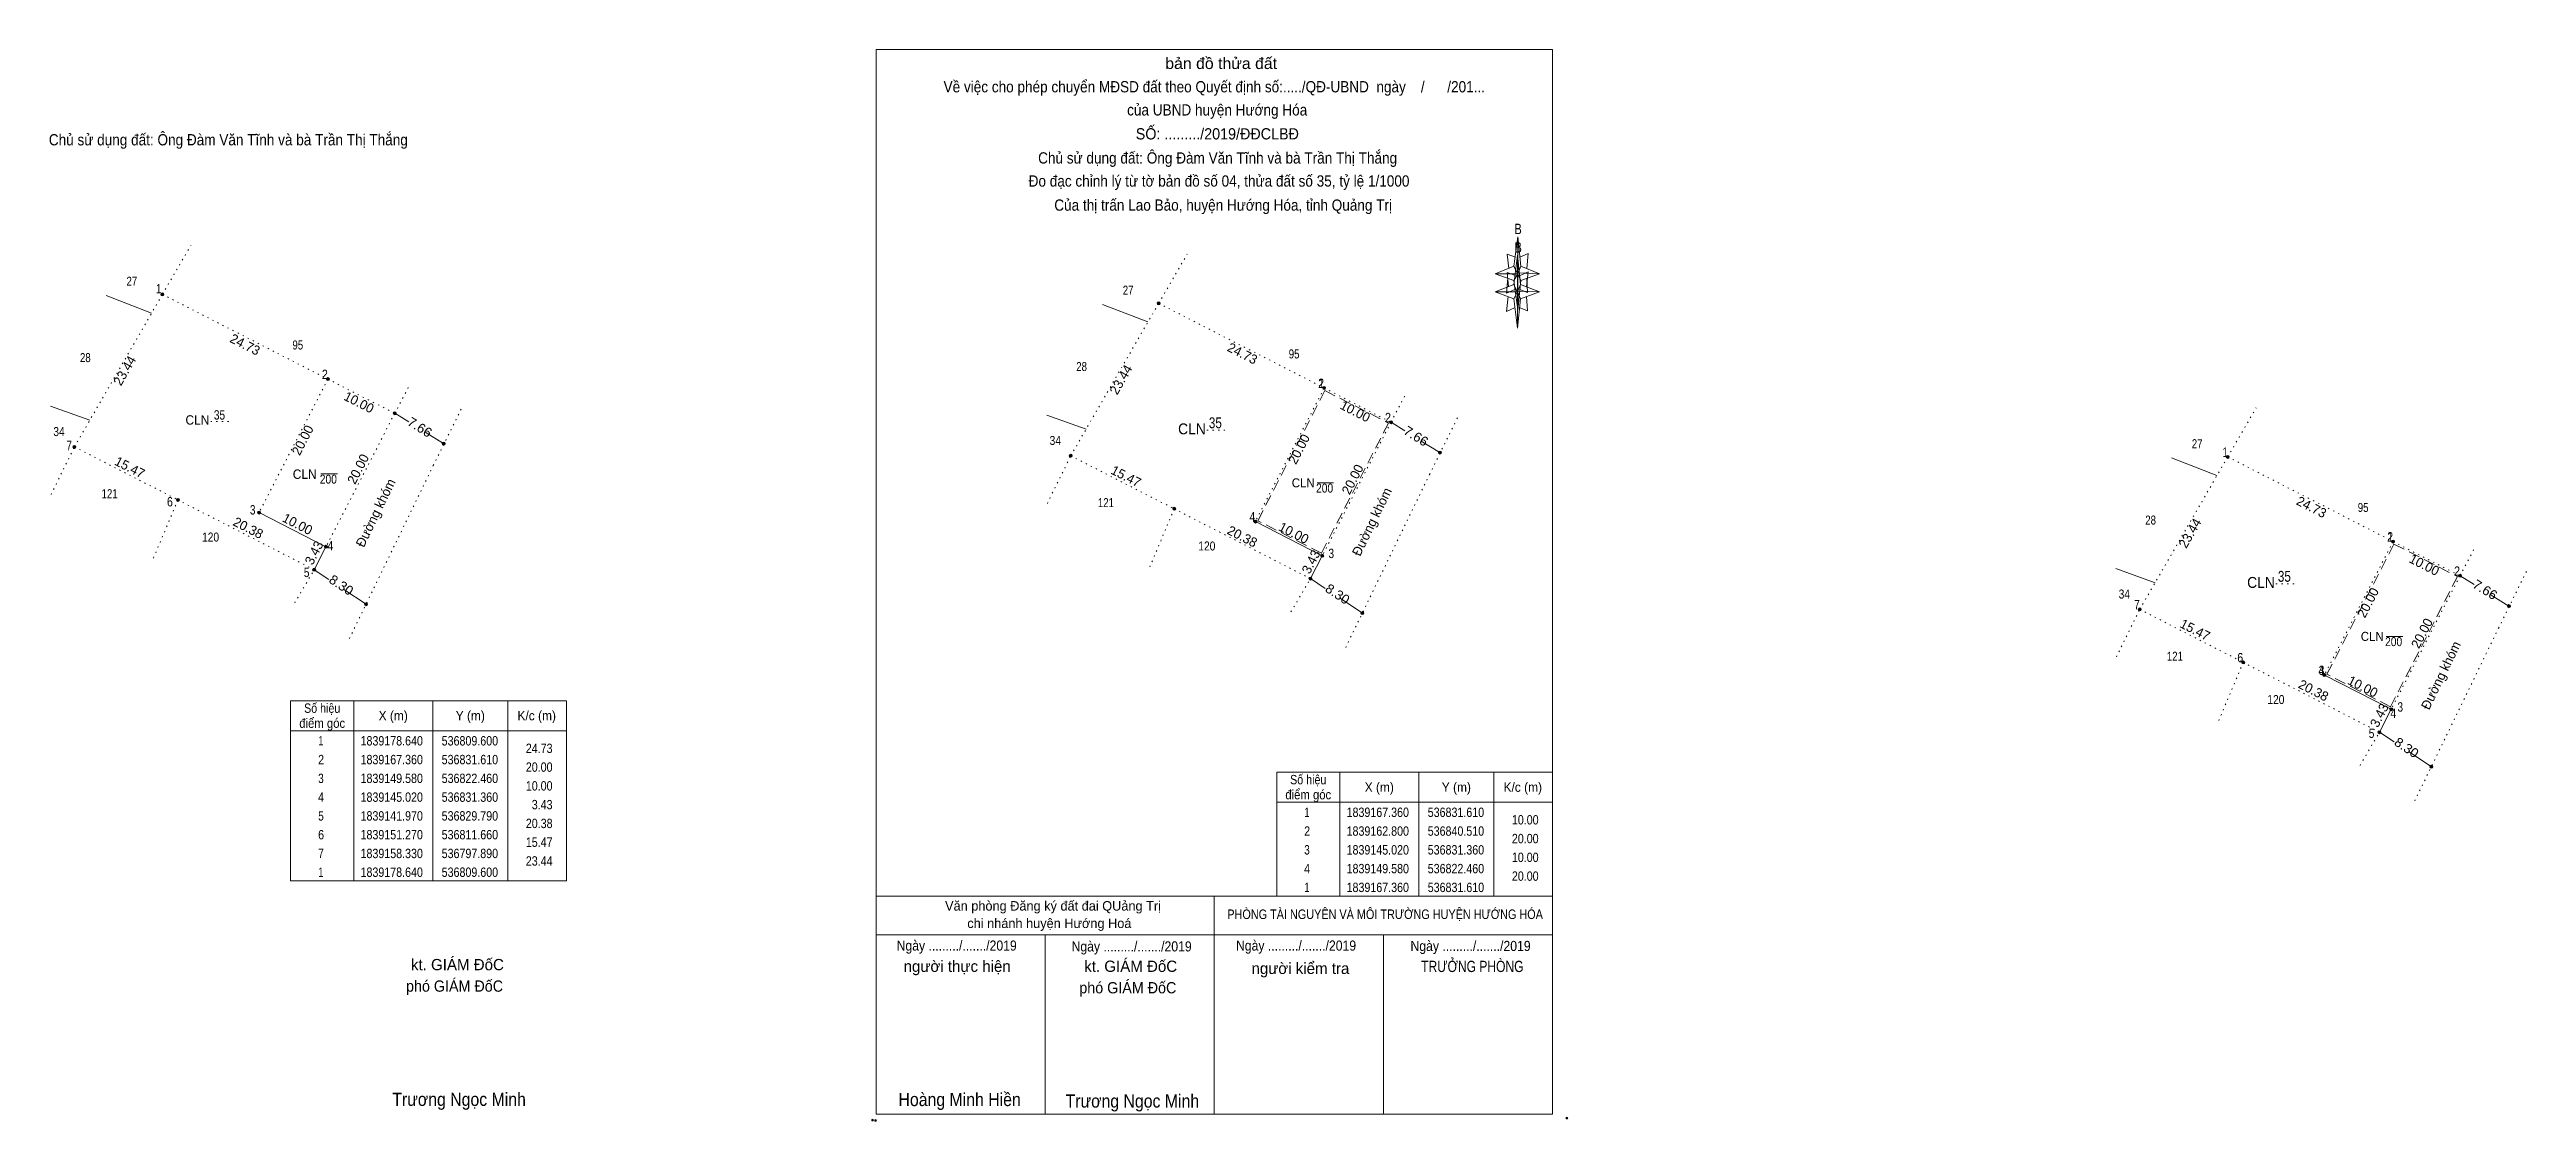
# Model space of a CAD drawing. Header units: metres. Extents: x 536520 to 537292, y 1839090 to 1839233.
# Drawn here: x 536519.8 to 536849.3, y 1839090.1 to 1839232.9 of the extents above; entities that cross this region are included whole.
import ezdxf
from ezdxf.enums import TextEntityAlignment as Align

# ---------------------------------------------------------------- set-up
doc = ezdxf.new("R2010")
doc.units = ezdxf.units.M
doc.header["$LTSCALE"] = 0.5
doc.header["$PDMODE"] = 32
doc.header["$PDSIZE"] = 0.25
doc.linetypes.add('DOTTED', pattern=[1.5, 0.3, -1.2])
doc.linetypes.add('MEDIUM_DASHED', pattern=[4.5, 3, -1.5])
for name, color, linetype, lineweight in [('10', 7, 'MEDIUM_DASHED', 13), ('5', 7, 'Continuous', 13), ('6', 7, 'Continuous', 13), ('63', 7, 'Continuous', 13), ('8', 7, 'DOTTED', 13)]:
    doc.layers.add(name, color=color, linetype=linetype, lineweight=lineweight)

msp = doc.modelspace()

# ---------------------------------------------------------------- texts
at = {"layer": '5'}
for s, height, width, p in [('bản đồ thửa đất', 1.5, 1.05, (536675.66, 1839230.29)), ('Về việc cho phép chuyển MĐSD đất theo Quyết định số:...../QĐ-UBND  ngày    /      /201...', 1.5, 0.9, (536674.745, 1839227.18)), ('của UBND huyện Hướng Hóa', 1.5, 0.9, (536675.13, 1839224.1)), ('SỐ: ........./2019/ĐĐCLBĐ', 1.5, 0.95, (536675.15, 1839220.91)), ('Chủ sử dụng đất: Ông Đàm Văn Tĩnh và bà Trần Thị Thắng', 1.5, 0.9, (536543.55, 1839220.12)), ('Chủ sử dụng đất: Ông Đàm Văn Tĩnh và bà Trần Thị Thắng', 1.5, 0.9, (536675.19, 1839217.7)), ('Đo đạc chỉnh lý từ tờ bản đồ số 04, thửa đất số 35, tỷ lệ 1/1000 ', 1.5, 0.9, (536675.63, 1839214.63)), ('Của thị trấn Lao Bảo, huyện Hướng Hóa, tỉnh Quảng Trị', 1.5, 0.9, (536675.925, 1839211.42)), ('B', 1.378, 0.8, (536715.17, 1839208.31)), ('B', 1.377, 0.8, (536715.18, 1839205.84)), ('Ngày ........./......./2019', 1.35, 0.9, (536640.465, 1839112.88)), ('Ngày ........./......./2019', 1.35, 0.9, (536663.745, 1839112.77)), ('Ngày ........./......./2019', 1.35, 0.9, (536685.625, 1839112.88)), ('Ngày ........./......./2019', 1.35, 0.9, (536708.845, 1839112.83)), ('TRƯỞNG PHÒNG', 1.5, 0.8, (536709.085, 1839110.03)), ('phó GIÁM ĐốC', 1.5, 0.95, (536573.65, 1839107.41)), ('phó GIÁM ĐốC', 1.5, 0.95, (536663.24, 1839107.19)), ('Hoàng Minh Hiền', 1.75, 0.9, (536640.86, 1839092.18)), ('Trương Ngọc Minh', 1.75, 0.9, (536574.255, 1839092.2)), ('Trương Ngọc Minh', 1.75, 0.9, (536663.845, 1839091.98))]:
    msp.add_text(s, height=height, dxfattribs=dict(at, width=width)).set_placement(p, align=Align.CENTER)
for s, p in [('kt. GIÁM ĐốC', (536574.03, 1839110.27)), ('người thực hiện', (536640.53, 1839110.05)), ('kt. GIÁM ĐốC', (536663.62, 1839110.05)), ('người kiểm tra', (536686.205, 1839109.77))]:
    msp.add_text(s, height=1.5, dxfattribs=at).set_placement(p, align=Align.CENTER)
at = {"layer": '6'}
for s, p in [(' Văn phòng Đăng ký đất đai QUảng Trị', (536653.05, 1839118.21)), ('chi nhánh huyện Hướng Hoá', (536652.8, 1839115.89))]:
    msp.add_text(s, height=1.267, dxfattribs=at).set_placement(p, align=Align.CENTER)
at = {"layer": '6', "width": 0.85}
msp.add_text('PHÒNG TÀI NGUYÊN VÀ MÔI TRƯỜNG HUYỆN HƯỚNG HÓA', height=1.27, dxfattribs=at).set_placement((536697.475, 1839117.09), align=Align.CENTER)
at = {"layer": '63'}
for s, width, p in [(' 1', 0.75, (536534.63, 1839200.43)), (' 2', 0.85, (536556.79, 1839189)), (' 2', 0.85, (536689.36, 1839187.81)), (' 1', 0.75, (536689.36, 1839187.81)), (' 2', 0.85, (536698.26, 1839183.25)), (' 7', 0.8, (536522.74, 1839179.53)), (' 1', 0.75, (536809.6, 1839178.64)), (' 6', 0.85, (536536.17, 1839172.04)), (' 3', 0.8, (536547.16, 1839170.96)), (' 4', 0.85, (536680.21, 1839170.03)), (' 4', 0.85, (536557.52, 1839166.17)), (' 2', 0.85, (536831.61, 1839167.36)), (' 1', 0.75, (536831.61, 1839167.36)), (' 5', 0.8, (536554.34, 1839162.63)), (' 3', 0.8, (536690.68, 1839165.16)), (' 2', 0.85, (536840.51, 1839162.8)), (' 7', 0.8, (536797.89, 1839158.33)), (' 6', 0.85, (536811.66, 1839151.27)), (' 4', 0.85, (536822.46, 1839149.58)), (' 3', 0.8, (536822.46, 1839149.58)), (' 4', 0.85, (536832.03, 1839143.87)), (' 3', 0.8, (536832.93, 1839144.71)), ('24.73', 0.85, (536586.69, 1839139.2)), (' 5', 0.8, (536829.11, 1839141.2)), ('20.00', 0.85, (536586.69, 1839136.7)), ('10.00', 0.85, (536586.69, 1839134.2)), ('20.38', 0.85, (536586.69, 1839129.2)), ('3.43', 0.85, (536586.69, 1839131.7)), ('10.00', 0.85, (536717.9, 1839129.68)), ('15.47', 0.85, (536586.69, 1839126.7)), ('20.00', 0.85, (536717.9, 1839127.18)), ('23.44', 0.85, (536586.69, 1839124.2)), ('10.00', 0.85, (536717.9, 1839124.68)), ('20.00', 0.85, (536717.9, 1839122.18))]:
    msp.add_text(s, height=1.25, dxfattribs=dict(at, width=width)).set_placement(p, align=Align.RIGHT)
for s, rotation, p in [('24.73', 332.865, (536545.49, 1839193.0416)), ('24.73', 332.865, (536678.21, 1839191.8516)), ('23.44', 60.034, (536530.2985, 1839189.8078)), ('23.44', 60.034, (536662.8685, 1839188.6178)), ('10.00', 332.871, (536560.65, 1839185.3465)), ('10.00', 332.871, (536693.22, 1839184.1565)), ('20.00', 62.769, (536553.9973, 1839180.579)), ('20.00', 62.769, (536686.5673, 1839179.389)), ('15.47', 332.855, (536530.1499, 1839176.6862)), ('20.00', 62.769, (536561.3673, 1839176.739)), ('15.47', 332.855, (536662.7199, 1839175.4962)), ('20.00', 62.769, (536693.7073, 1839175.359)), ('Đường khóm ', 64.16, (536563.8142, 1839171.1226)), ('Đường khóm ', 64.16, (536696.3842, 1839169.9326)), ('24.73', 332.865, (536820.46, 1839171.4017)), ('20.38', 332.844, (536545.9097, 1839168.6258)), ('10.00', 332.871, (536552.47, 1839169.1365)), ('23.44', 60.034, (536805.1185, 1839168.1678)), ('3.43', 62.763, (536555.5042, 1839165.574)), ('20.38', 332.844, (536678.1897, 1839167.4858)), ('10.00', 332.871, (536685.04, 1839167.9465)), ('3.43', 62.763, (536688.1742, 1839164.384)), ('10.00', 332.871, (536835.47, 1839163.7065)), ('20.00', 62.769, (536828.8173, 1839158.939)), ('15.47', 332.855, (536804.9699, 1839155.0462)), ('20.00', 62.769, (536835.9973, 1839154.859)), ('Đường khóm ', 64.16, (536838.6318, 1839149.4776)), ('20.38', 332.844, (536820.7297, 1839146.9858)), ('10.00', 332.871, (536827.29, 1839147.4965)), ('3.43', 62.763, (536830.3242, 1839143.934))]:
    msp.add_text(s, height=1.25, rotation=rotation, dxfattribs=at).set_placement(p, align=Align.CENTER)
at = {"layer": '63', "width": 1.05}
for s, rotation, p in [('7.66', 328.177, (536568.6954, 1839182.0595)), ('7.66', 328.177, (536701.2654, 1839180.8695)), ('8.30', 326.406, (536558.2342, 1839161.0442)), ('8.30', 326.406, (536690.8042, 1839159.8542)), ('7.66', 328.177, (536843.5154, 1839160.4195)), ('8.30', 326.406, (536833.0542, 1839139.4042))]:
    msp.add_text(s, height=1.25, rotation=rotation, dxfattribs=at).set_placement(p, align=Align.CENTER)
at = {"layer": '63'}
for s, width, p in [('điểm góc', 0.9, (536556.04, 1839142.55)), ('Số hiệu', 0.85, (536556.04, 1839144.55)), ('X (m)', 0.95, (536565.49, 1839143.55)), ('Y (m)', 0.95, (536575.745, 1839143.55)), ('K/c (m)', 0.95, (536584.585, 1839143.55)), (' 1', 0.75, (536555.69, 1839140.2)), ('1839178.640', 0.85, (536565.29, 1839140.2)), ('536809.600', 0.85, (536575.69, 1839140.2)), (' 2', 0.85, (536555.695, 1839137.7)), ('1839167.360', 0.85, (536565.29, 1839137.7)), ('536831.610', 0.85, (536575.69, 1839137.7)), (' 4', 0.85, (536555.69, 1839132.7)), (' 3', 0.8, (536555.685, 1839135.2)), ('1839149.580', 0.85, (536565.29, 1839135.2)), ('1839145.020', 0.85, (536565.29, 1839132.7)), ('536822.460', 0.85, (536575.69, 1839135.2)), ('536831.360', 0.85, (536575.69, 1839132.7)), ('điểm góc', 0.9, (536687.25, 1839133.03)), ('Số hiệu', 0.85, (536687.25, 1839135.03)), ('X (m)', 0.95, (536696.7, 1839134.03)), ('Y (m)', 0.95, (536706.955, 1839134.03)), ('K/c (m)', 0.95, (536715.795, 1839134.03)), (' 5', 0.8, (536555.695, 1839130.2)), ('1839141.970', 0.85, (536565.29, 1839130.2)), ('536829.790', 0.85, (536575.69, 1839130.2)), (' 1', 0.75, (536686.9, 1839130.68)), ('1839167.360', 0.85, (536696.5, 1839130.68)), ('536831.610', 0.85, (536706.9, 1839130.68)), (' 6', 0.85, (536555.695, 1839127.7)), ('1839151.270', 0.85, (536565.29, 1839127.7)), ('536811.660', 0.85, (536575.69, 1839127.7)), (' 2', 0.85, (536686.905, 1839128.18)), ('1839162.800', 0.85, (536696.5, 1839128.18)), ('536840.510', 0.85, (536706.9, 1839128.18)), (' 7', 0.8, (536555.695, 1839125.2)), (' 1', 0.75, (536555.69, 1839122.7)), ('1839158.330', 0.85, (536565.29, 1839125.2)), ('1839178.640', 0.85, (536565.29, 1839122.7)), ('536797.890', 0.85, (536575.69, 1839125.2)), ('536809.600', 0.85, (536575.69, 1839122.7)), (' 4', 0.85, (536686.9, 1839123.18)), (' 3', 0.8, (536686.895, 1839125.68)), ('1839145.020', 0.85, (536696.5, 1839125.68)), ('1839149.580', 0.85, (536696.5, 1839123.18)), ('536831.360', 0.85, (536706.9, 1839125.68)), ('536822.460', 0.85, (536706.9, 1839123.18)), (' 1', 0.75, (536686.9, 1839120.68)), ('1839167.360', 0.85, (536696.5, 1839120.68)), ('536831.610', 0.85, (536706.9, 1839120.68))]:
    msp.add_text(s, height=1.25, dxfattribs=dict(at, width=width)).set_placement(p, align=Align.CENTER)
at = {"layer": '8'}
for s, height, width, p in [('27', 1.2, 0.8, (536530.71, 1839201.43)), ('27', 1.2, 0.8, (536663.28, 1839200.24)), ('95', 1.2, 0.8, (536552.795, 1839192.94)), ('95', 1.2, 0.8, (536685.365, 1839191.75)), ('28', 1.2, 0.8, (536524.52, 1839191.26)), ('28', 1.2, 0.8, (536657.09, 1839190.07)), ('CLN', 1.25, 0.95, (536539.435, 1839182.93)), ('35', 1.25, 0.8, (536542.37, 1839183.6)), ('CLN', 1.452, 0.95, (536671.775, 1839181.64)), ('35', 1.452, 0.8, (536674.885, 1839182.45)), ('34', 1.2, 0.85, (536521.02, 1839181.41)), ('34', 1.2, 0.85, (536653.59, 1839180.22)), ('27', 1.2, 0.8, (536805.53, 1839179.79)), ('CLN', 1.25, 0.95, (536553.715, 1839175.71)), ('121', 1.2, 0.8, (536527.75, 1839173.13)), ('200', 1.2, 0.85, (536556.855, 1839175.07)), ('CLN', 1.2, 0.95, (536686.58, 1839174.58)), ('200', 1.2, 0.85, (536689.425, 1839173.88)), ('121', 1.2, 0.8, (536660.32, 1839171.94)), ('28', 1.2, 0.8, (536799.34, 1839169.62)), ('95', 1.2, 0.8, (536827.615, 1839171.3)), ('120', 1.2, 0.85, (536541.185, 1839167.36)), ('120', 1.2, 0.85, (536673.755, 1839166.17)), ('35', 1.452, 0.8, (536817.135, 1839162)), ('34', 1.2, 0.85, (536795.84, 1839159.77)), ('CLN', 1.452, 0.95, (536814.025, 1839161.19)), ('CLN', 1.2, 0.95, (536828.83, 1839154.13)), ('200', 1.2, 0.85, (536831.675, 1839153.43)), ('121', 1.2, 0.8, (536802.57, 1839151.49)), ('120', 1.2, 0.85, (536816.005, 1839145.72))]:
    msp.add_text(s, height=height, dxfattribs=dict(at, width=width)).set_placement(p, align=Align.CENTER)

# ---------------------------------------------------------------- hatches: boundary and pattern name
at = {"layer": '63'}
for points in [[(536534.98, 1839200.28, 1), (536534.58, 1839200.28, 1)], [(536667.55, 1839199.09, 1), (536667.15, 1839199.09, 1)], [(536556.99, 1839189, 1), (536556.59, 1839189, 1)], [(536689.56, 1839187.81, 1), (536689.16, 1839187.81, 1)], [(536565.89, 1839184.44, 1), (536565.49, 1839184.44, 1)], [(536698.46, 1839183.25, 1), (536698.06, 1839183.25, 1)], [(536523.27, 1839179.97, 1), (536522.87, 1839179.97, 1)], [(536523.27, 1839179.97, 1), (536522.87, 1839179.97, 1)], [(536572.4, 1839180.4, 1), (536572, 1839180.4, 1)], [(536655.84, 1839178.78, 1), (536655.44, 1839178.78, 1)], [(536655.84, 1839178.78, 1), (536655.44, 1839178.78, 1)], [(536704.97, 1839179.21, 1), (536704.57, 1839179.21, 1)], [(536809.8, 1839178.64, 1), (536809.4, 1839178.64, 1)], [(536537.04, 1839172.91, 1), (536536.64, 1839172.91, 1)], [(536547.84, 1839171.22, 1), (536547.44, 1839171.22, 1)], [(536669.61, 1839171.72, 1), (536669.21, 1839171.72, 1)], [(536680.41, 1839170.03, 1), (536680.01, 1839170.03, 1)], [(536556.74, 1839166.66, 1), (536556.34, 1839166.66, 1)], [(536831.81, 1839167.36, 1), (536831.41, 1839167.36, 1)], [(536555.17, 1839163.61, 1), (536554.77, 1839163.61, 1)], [(536689.31, 1839165.47, 1), (536688.91, 1839165.47, 1)], [(536687.74, 1839162.42, 1), (536687.34, 1839162.42, 1)], [(536840.71, 1839162.8, 1), (536840.31, 1839162.8, 1)], [(536562.08, 1839159.02, 1), (536561.68, 1839159.02, 1)], [(536694.65, 1839157.83, 1), (536694.25, 1839157.83, 1)], [(536798.09, 1839158.33, 1), (536797.69, 1839158.33, 1)], [(536798.09, 1839158.33, 1), (536797.69, 1839158.33, 1)], [(536847.22, 1839158.76, 1), (536846.82, 1839158.76, 1)], [(536811.86, 1839151.27, 1), (536811.46, 1839151.27, 1)], [(536822.66, 1839149.58, 1), (536822.26, 1839149.58, 1)], [(536831.56, 1839145.02, 1), (536831.16, 1839145.02, 1)], [(536829.99, 1839141.97, 1), (536829.59, 1839141.97, 1)], [(536836.9, 1839137.38, 1), (536836.5, 1839137.38, 1)]]:
    msp.add_hatch(color=256, dxfattribs=at).paths.add_polyline_path(points)

# ---------------------------------------------------------------- linework, layer by layer
at = {"layer": '10'}
for points in [[(536689.47, 1839187.47), (536697.92, 1839183.14), (536689, 1839165.81), (536680.55, 1839170.14)], [(536831.72, 1839167.02), (536840.17, 1839162.69), (536831.25, 1839145.36), (536822.8, 1839149.69)]]:
    msp.add_lwpolyline(points, close=True, dxfattribs=at)
at = {"layer": '5'}
for p, q in [((536714.62, 1839204.03), (536715.12, 1839207.93)), ((536714.62, 1839202.13), (536712.12, 1839203.03)), ((536714.62, 1839201.58), (536715.11, 1839205.49)), ((536715.52, 1839204.03), (536718.02, 1839203.03)), ((536714.62, 1839199.69), (536712.13, 1839200.6)), ((536715.5, 1839199.69), (536715.11, 1839195.8)), ((536715.52, 1839202.13), (536715.12, 1839198.23)), ((536716.42, 1839200.53), (536715.42, 1839200.93)), ((536715.5, 1839201.58), (536718.01, 1839200.6)), ((536716.31, 1839199.98), (536716.42, 1839198.09)), ((536716.32, 1839202.43), (536716.42, 1839200.53)), ((536716.42, 1839198.09), (536715.43, 1839198.49)), ((536629.75, 1839120.15), (536719.75, 1839120.15)), ((536674.75, 1839091.09), (536674.75, 1839120.15)), ((536629.75, 1839114.99), (536719.75, 1839114.99)), ((536629.75, 1839114.99), (536719.55, 1839114.99)), ((536629.75, 1839114.99), (536719.55, 1839114.99)), ((536629.75, 1839091.09), (536629.75, 1839114.99)), ((536652.25, 1839091.09), (536652.25, 1839114.99)), ((536697.25, 1839091.09), (536697.25, 1839114.99))]:
    msp.add_line(p, q, dxfattribs=at)
for points in [[(536629.75, 1839232.89), (536719.75, 1839232.89), (536719.75, 1839091.09), (536629.75, 1839091.09)], [(536715.12, 1839207.93), (536715.52, 1839204.03), (536715.12, 1839203.03)], [(536715.12, 1839203.03), (536712.12, 1839203.03), (536714.62, 1839204.03), (536715.52, 1839202.13), (536718.02, 1839203.03), (536715.12, 1839203.13)], [(536715.12, 1839203.03), (536715.12, 1839198.23), (536714.62, 1839202.13)], [(536715.11, 1839205.49), (536715.5, 1839201.58), (536715.11, 1839200.6)], [(536715.11, 1839200.6), (536712.13, 1839200.6), (536714.62, 1839201.58), (536715.5, 1839199.69), (536718.01, 1839200.6), (536715.11, 1839200.69)], [(536715.11, 1839200.6), (536715.11, 1839195.8), (536714.62, 1839199.69)]]:
    msp.add_lwpolyline(points, close=True, dxfattribs=at)
for points in [[(536715.12, 1839203.03), (536714.62, 1839204.03), (536712.12, 1839203.03)], [(536714.82, 1839205.23), (536713.72, 1839205.63), (536713.92, 1839203.73)], [(536714.82, 1839202.78), (536713.72, 1839203.18), (536713.91, 1839201.29)], [(536715.12, 1839203.03), (536715.52, 1839202.13), (536718.02, 1839203.03)], [(536715.42, 1839205.23), (536716.52, 1839205.73), (536716.32, 1839203.73)], [(536715.43, 1839202.78), (536716.52, 1839203.29), (536716.31, 1839201.29)], [(536715.11, 1839200.6), (536714.62, 1839201.58), (536712.13, 1839200.6)], [(536713.82, 1839202.43), (536713.62, 1839200.43), (536714.72, 1839200.93)], [(536713.83, 1839199.98), (536713.62, 1839197.98), (536714.71, 1839198.49)], [(536715.11, 1839200.6), (536715.5, 1839199.69), (536718.01, 1839200.6)], [(536719.75, 1839091.09), (536629.75, 1839091.09), (536629.75, 1839114.99)]]:
    msp.add_lwpolyline(points, dxfattribs=at)
for p in [(536629.28, 1839090.32), (536629.68, 1839090.25)]:
    msp.add_point(p, dxfattribs=at)
at = {"layer": '6'}
msp.add_line((536629.75, 1839120.15), (536719.75, 1839120.15), dxfattribs=at)
msp.add_point((536721.65, 1839090.59), dxfattribs=at)
at = {"layer": '63'}
for p, q in [((536533.34, 1839197.79), (536527.28, 1839200.13)), ((536665.91, 1839196.6), (536659.85, 1839198.94)), ((536525.12, 1839183.52), (536519.89, 1839185.4)), ((536565.69, 1839184.44), (536567.55, 1839183.29)), ((536657.69, 1839182.33), (536652.46, 1839184.21)), ((536698.26, 1839183.25), (536700.12, 1839182.1)), ((536569.72, 1839181.94), (536572.2, 1839180.4)), ((536702.29, 1839180.75), (536704.77, 1839179.21)), ((536808.16, 1839176.15), (536802.1, 1839178.49)), ((536554.97, 1839163.61), (536556.92, 1839162.32)), ((536799.94, 1839161.88), (536794.71, 1839163.76)), ((536558.91, 1839160.99), (536561.88, 1839159.02)), ((536687.54, 1839162.42), (536689.49, 1839161.13)), ((536840.51, 1839162.8), (536842.37, 1839161.65)), ((536844.54, 1839160.3), (536847.02, 1839158.76)), ((536691.48, 1839159.8), (536694.45, 1839157.83)), ((536560.24, 1839146.17), (536560.24, 1839122.17)), ((536570.74, 1839146.17), (536570.74, 1839122.17)), ((536580.74, 1839146.17), (536580.74, 1839122.17)), ((536551.84, 1839142.17), (536588.54, 1839142.17)), ((536829.79, 1839141.97), (536831.74, 1839140.68)), ((536833.73, 1839139.35), (536836.7, 1839137.38)), ((536691.45, 1839136.65), (536691.45, 1839120.15)), ((536701.95, 1839136.65), (536701.95, 1839120.15)), ((536711.95, 1839136.65), (536711.95, 1839120.15)), ((536683.05, 1839132.65), (536719.75, 1839132.65))]:
    msp.add_line(p, q, dxfattribs=at)
for points in [[(536551.84, 1839146.17), (536588.54, 1839146.17), (536588.54, 1839122.17), (536551.84, 1839122.17)], [(536683.05, 1839136.65), (536719.75, 1839136.65), (536719.75, 1839120.15), (536683.05, 1839120.15)]]:
    msp.add_lwpolyline(points, close=True, dxfattribs=at)
for centre in [(536534.78, 1839200.28), (536667.35, 1839199.09), (536556.79, 1839189), (536689.36, 1839187.81), (536565.69, 1839184.44), (536698.26, 1839183.25), (536523.07, 1839179.97), (536523.07, 1839179.97), (536572.2, 1839180.4), (536655.64, 1839178.78), (536655.64, 1839178.78), (536704.77, 1839179.21), (536809.6, 1839178.64), (536536.84, 1839172.91), (536547.64, 1839171.22), (536669.41, 1839171.72), (536680.21, 1839170.03), (536556.54, 1839166.66), (536831.61, 1839167.36), (536554.97, 1839163.61), (536689.11, 1839165.47), (536687.54, 1839162.42), (536840.51, 1839162.8), (536561.88, 1839159.02), (536694.45, 1839157.83), (536797.89, 1839158.33), (536797.89, 1839158.33), (536847.02, 1839158.76), (536811.66, 1839151.27), (536822.46, 1839149.58), (536831.36, 1839145.02), (536829.79, 1839141.97), (536836.7, 1839137.38)]:
    msp.add_circle(centre, 0.2, dxfattribs=at)
at = {"layer": '8'}
for p, q in [((536556.79, 1839189), (536547.64, 1839171.22)), ((536689.36, 1839187.81), (536680.21, 1839170.03)), ((536541.2, 1839183.37), (536543.84, 1839183.37)), ((536574.53, 1839185.01), (536570.81, 1839177.47)), ((536707.1, 1839183.82), (536703.38, 1839176.28)), ((536519.96, 1839173.63), (536523.07, 1839179.97)), ((536673.77, 1839182.18), (536676.57, 1839182.18)), ((536559.66, 1839154.45), (536570.81, 1839177.47)), ((536652.53, 1839172.44), (536655.64, 1839178.78)), ((536692.23, 1839153.26), (536703.38, 1839176.28)), ((536536.84, 1839172.91), (536533.49, 1839164.93)), ((536669.41, 1839171.72), (536666.06, 1839163.74)), ((536831.61, 1839167.36), (536822.46, 1839149.58)), ((536552.38, 1839159.19), (536554.97, 1839163.61)), ((536849.35, 1839163.37), (536845.63, 1839155.83)), ((536684.95, 1839158), (536687.54, 1839162.42)), ((536816.02, 1839161.73), (536818.82, 1839161.73)), ((536794.78, 1839151.99), (536797.89, 1839158.33)), ((536834.48, 1839132.81), (536845.63, 1839155.83)), ((536811.66, 1839151.27), (536808.31, 1839143.29)), ((536827.2, 1839137.55), (536829.79, 1839141.97))]:
    msp.add_line(p, q, dxfattribs=at)
at = {"layer": '8', "linetype": 'Continuous'}
for p, q in [((536555.87, 1839176.37), (536558.06, 1839176.37)), ((536688.44, 1839175.18), (536690.63, 1839175.18)), ((536547.64, 1839171.22), (536556.54, 1839166.66)), ((536680.21, 1839170.03), (536689.11, 1839165.47)), ((536556.54, 1839166.66), (536554.97, 1839163.61)), ((536689.11, 1839165.47), (536687.54, 1839162.42)), ((536830.69, 1839154.73), (536832.88, 1839154.73)), ((536822.46, 1839149.58), (536831.36, 1839145.02)), ((536831.36, 1839145.02), (536829.79, 1839141.97))]:
    msp.add_line(p, q, dxfattribs=at)
at = {"layer": '8'}
for points in [[(536523.07, 1839179.97), (536534.78, 1839200.28), (536538.57, 1839206.83)], [(536655.64, 1839178.78), (536667.35, 1839199.09), (536671.14, 1839205.64)], [(536534.78, 1839200.28), (536556.79, 1839189), (536565.69, 1839184.44)], [(536667.35, 1839199.09), (536689.36, 1839187.81), (536698.26, 1839183.25)], [(536567.5, 1839187.89), (536565.69, 1839184.44), (536556.54, 1839166.66)], [(536700.07, 1839186.7), (536698.26, 1839183.25), (536689.11, 1839165.47)], [(536797.89, 1839158.33), (536809.6, 1839178.64), (536813.39, 1839185.19)], [(536523.07, 1839179.97), (536536.84, 1839172.91), (536554.97, 1839163.61)], [(536655.64, 1839178.78), (536669.41, 1839171.72), (536687.54, 1839162.42)], [(536809.6, 1839178.64), (536831.61, 1839167.36), (536840.51, 1839162.8)], [(536842.32, 1839166.25), (536840.51, 1839162.8), (536831.36, 1839145.02)], [(536797.89, 1839158.33), (536811.66, 1839151.27), (536829.79, 1839141.97)]]:
    msp.add_lwpolyline(points, dxfattribs=at)

msp.set_redraw_order([(e.dxf.handle, doc.entitydb.next_handle()) for e in msp.query("TEXT MTEXT ATTDEF DIMENSION ARC_DIMENSION")])  # texts and dimensions are drawn at this point

doc.saveas('drawing.dxf')
